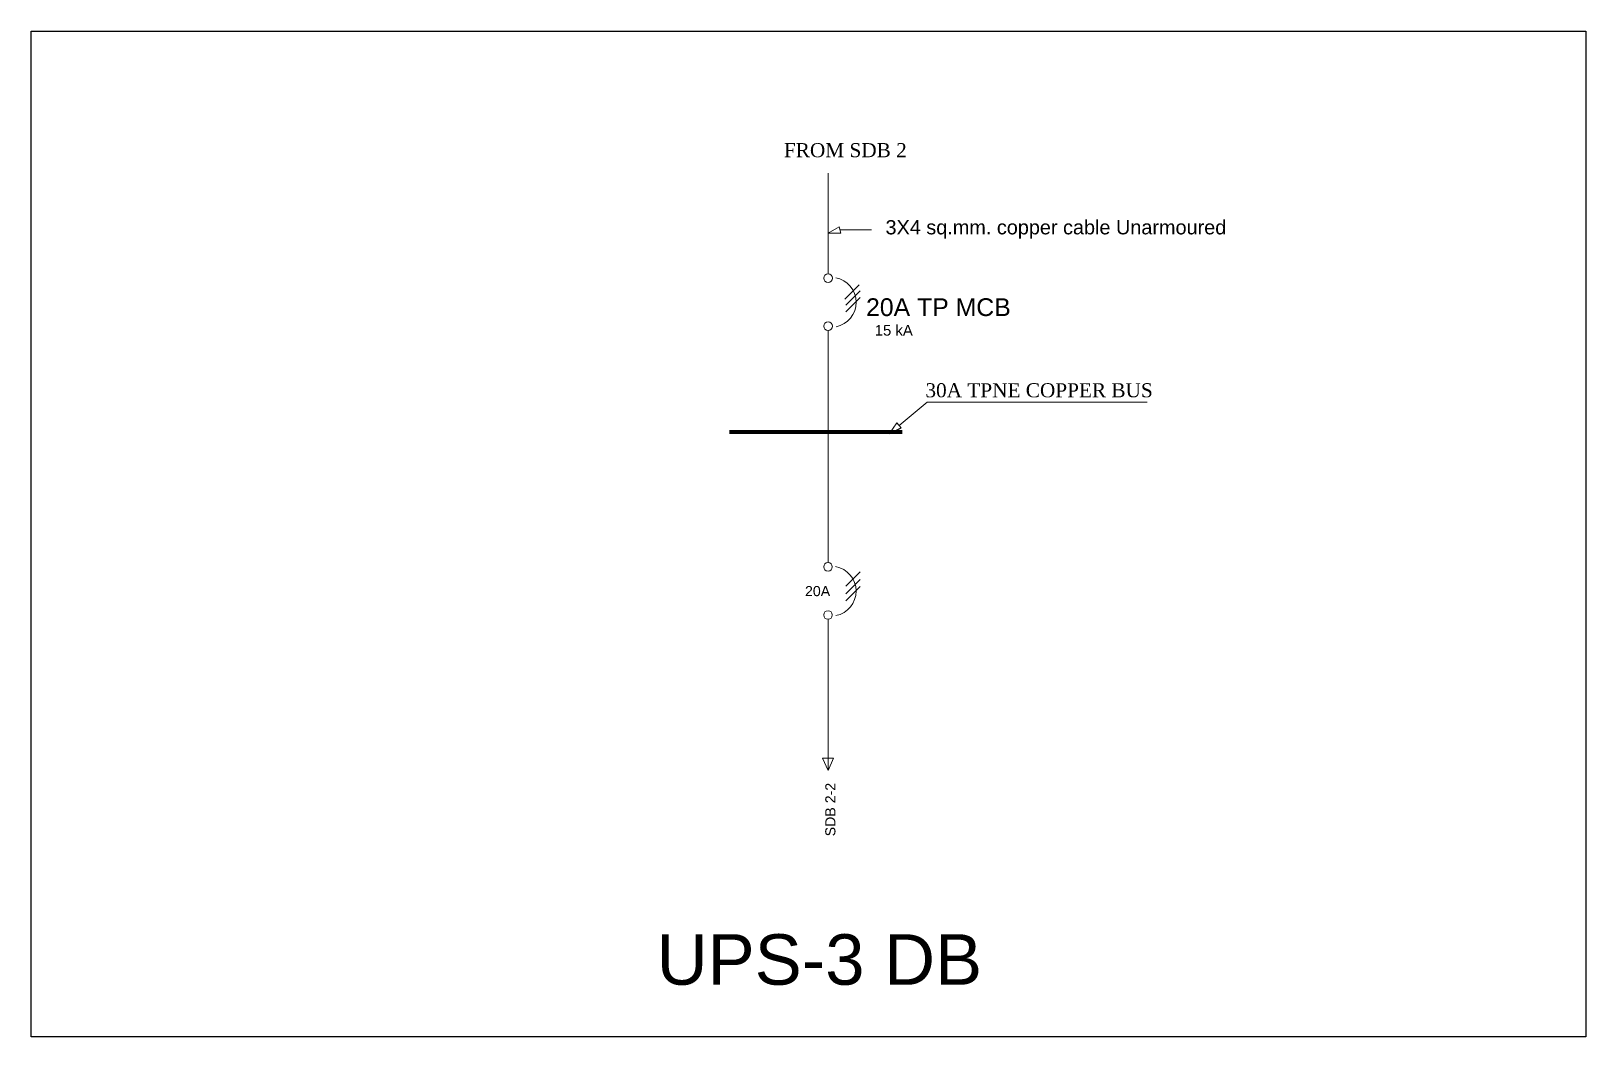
# Model space of a CAD drawing. Header units: millimetres. Extents: x 2402294 to 3337895, y 3394997 to 3969149.
# Drawn here: x 3291442 to 3337895, y 3751275 to 3781319 of the extents above; entities that cross this region are included whole.
import ezdxf

# ---------------------------------------------------------------- set-up
doc = ezdxf.new("R2010")
doc.units = ezdxf.units.MM
doc.header["$MEASUREMENT"] = 0
for name, color, linetype, lineweight in [('1 LIGHT N SWITCH', 3, 'Continuous', 25), ('7 POWER PT WIRING', 3, 'Continuous', 25), ('Singleline', 82, 'Continuous', 20)]:
    doc.layers.add(name, color=color, linetype=linetype, lineweight=lineweight)
doc.styles.add('ARIAL', font='arial.ttf')
doc.styles.add('MM', font='dutch.ttf')
doc.styles.add('ROOM', font='arial.ttf')

msp = doc.modelspace()

# ---------------------------------------------------------------- texts
at = {"layer": 'Singleline', "color": 1}
for s, height, style, p in [('FROM SDB 2', 420.38, 'MM', (3313934.6, 3777552.6)), ('20A TP MCB', 530.46, 'ROOM', (3316387.8, 3772807.5)), ('15 kA', 318.27, 'ROOM', (3316647.7, 3772222.8)), ('30A TPNE COPPER BUS', 420.376, 'MM', (3318161.8, 3770380.7))]:
    msp.add_text(s, height=height, dxfattribs=dict(at, style=style)).set_placement(p)
at = {"layer": 'Singleline'}
for s, height, style, p in [('3X4 sq.mm. copper cable Unarmoured', 424.365, 'ROOM', (3316969.4, 3775247.1)), ('20A', 302.4, 'ARIAL', (3314564.1, 3764441))]:
    msp.add_text(s, height=height, dxfattribs=dict(at, style=style)).set_placement(p)
at = {"layer": 'Singleline', "style": 'ARIAL'}
msp.add_text('SDB 2-2', height=302.4, rotation=90, dxfattribs=at).set_placement((3315472.3, 3757266.8))
at = {"layer": 'Singleline', "color": 1, "linetype": 'Continuous', "lineweight": 35, "insert": (3314993.8, 3753576.4), "char_height": 1509.29, "attachment_point": 5, "style": 'ARIAL'}
msp.add_mtext('UPS-3 DB', dxfattribs=at)

# ---------------------------------------------------------------- linework, layer by layer
at = {"layer": '1 LIGHT N SWITCH', "ltscale": 1000}
msp.add_lwpolyline([(3291442, 3781318.9), (3337895.1, 3781318.9), (3337895.1, 3751275.2), (3291442, 3751275.2)], close=True, dxfattribs=at)
at = {"layer": '7 POWER PT WIRING'}
msp.add_line((3317090, 3769303.7), (3317434.5, 3769463.9), dxfattribs=at)
at = {"layer": 'Singleline'}
for p, q in [((3315252.2, 3774070.4), (3315252.2, 3777075.5)), ((3315582.8, 3775474), (3315252.2, 3775286.8)), ((3315632.1, 3775286.8), (3315252.2, 3775286.8)), ((3315251.2, 3769337.2), (3315251.8, 3772038.6)), ((3315252.2, 3771122.9), (3315252.2, 3772376.5)), ((3315251.2, 3765442.7), (3315251.2, 3769335.6)), ((3317310.8, 3769612.9), (3317090, 3769303.7)), ((3315781.1, 3764734.2), (3316212.2, 3765165.4)), ((3315781.1, 3764505), (3316212.2, 3764936.1)), ((3315781.1, 3764301), (3316212.2, 3764732.1)), ((3315252, 3763748.8), (3315254.1, 3759232.2)), ((3315083.7, 3759599.6), (3315413.7, 3759599.6))]:
    msp.add_line(p, q, dxfattribs=at)
at = {"layer": 'Singleline', "ltscale": 2.5}
for p, q in [((3315582.8, 3775474), (3315632.1, 3775286.8)), ((3317310.8, 3769612.9), (3317434.5, 3769463.9))]:
    msp.add_line(p, q, dxfattribs=at)
at = {"layer": 'Singleline', "color": 4}
msp.add_line((3315607.5, 3775380.4), (3316551.2, 3775380.4), dxfattribs=at)
at = {"layer": 'Singleline', "color": 2}
for p, q in [((3315755.8, 3773310.4), (3316186.9, 3773741.5)), ((3315782.1, 3773132.7), (3316213.2, 3773563.8)), ((3315782.1, 3772928.6), (3316213.2, 3773359.7))]:
    msp.add_line(p, q, dxfattribs=at)
at = {"layer": 'Singleline', "color": 1, "lineweight": 80}
msp.add_line((3317467.5, 3769335.6), (3312307.5, 3769337.2), dxfattribs=at)
at = {"layer": 'Singleline'}
for points in [[(3324785.2, 3770232.7), (3318209, 3770232.7), (3317372.7, 3769538.4)], [(3315413.7, 3759599.6), (3315254.1, 3759232.2), (3315083.7, 3759599.6)]]:
    msp.add_lwpolyline(points, dxfattribs=at)
at = {"layer": 'Singleline', "color": 2}
for centre in [(3315252.2, 3773941.5), (3315252.2, 3772505.4)]:
    msp.add_circle(centre, 128.9, dxfattribs=at)
at = {"layer": 'Singleline'}
for centre in [(3315251.2, 3765313.8), (3315251.2, 3763877.7)]:
    msp.add_circle(centre, 128.9, dxfattribs=at)
at = {"layer": 'Singleline', "color": 2}
msp.add_arc((3315344.7, 3773218.6), 747.4, 281.24796, 79.48748, dxfattribs=at)
at = {"layer": 'Singleline'}
msp.add_arc((3315343.7, 3764591), 747.4, 281.24796, 79.48748, dxfattribs=at)

msp.set_redraw_order([(e.dxf.handle, doc.entitydb.next_handle()) for e in msp.query("TEXT MTEXT ATTDEF DIMENSION ARC_DIMENSION")])  # texts and dimensions are drawn at this point

doc.saveas('drawing.dxf')
